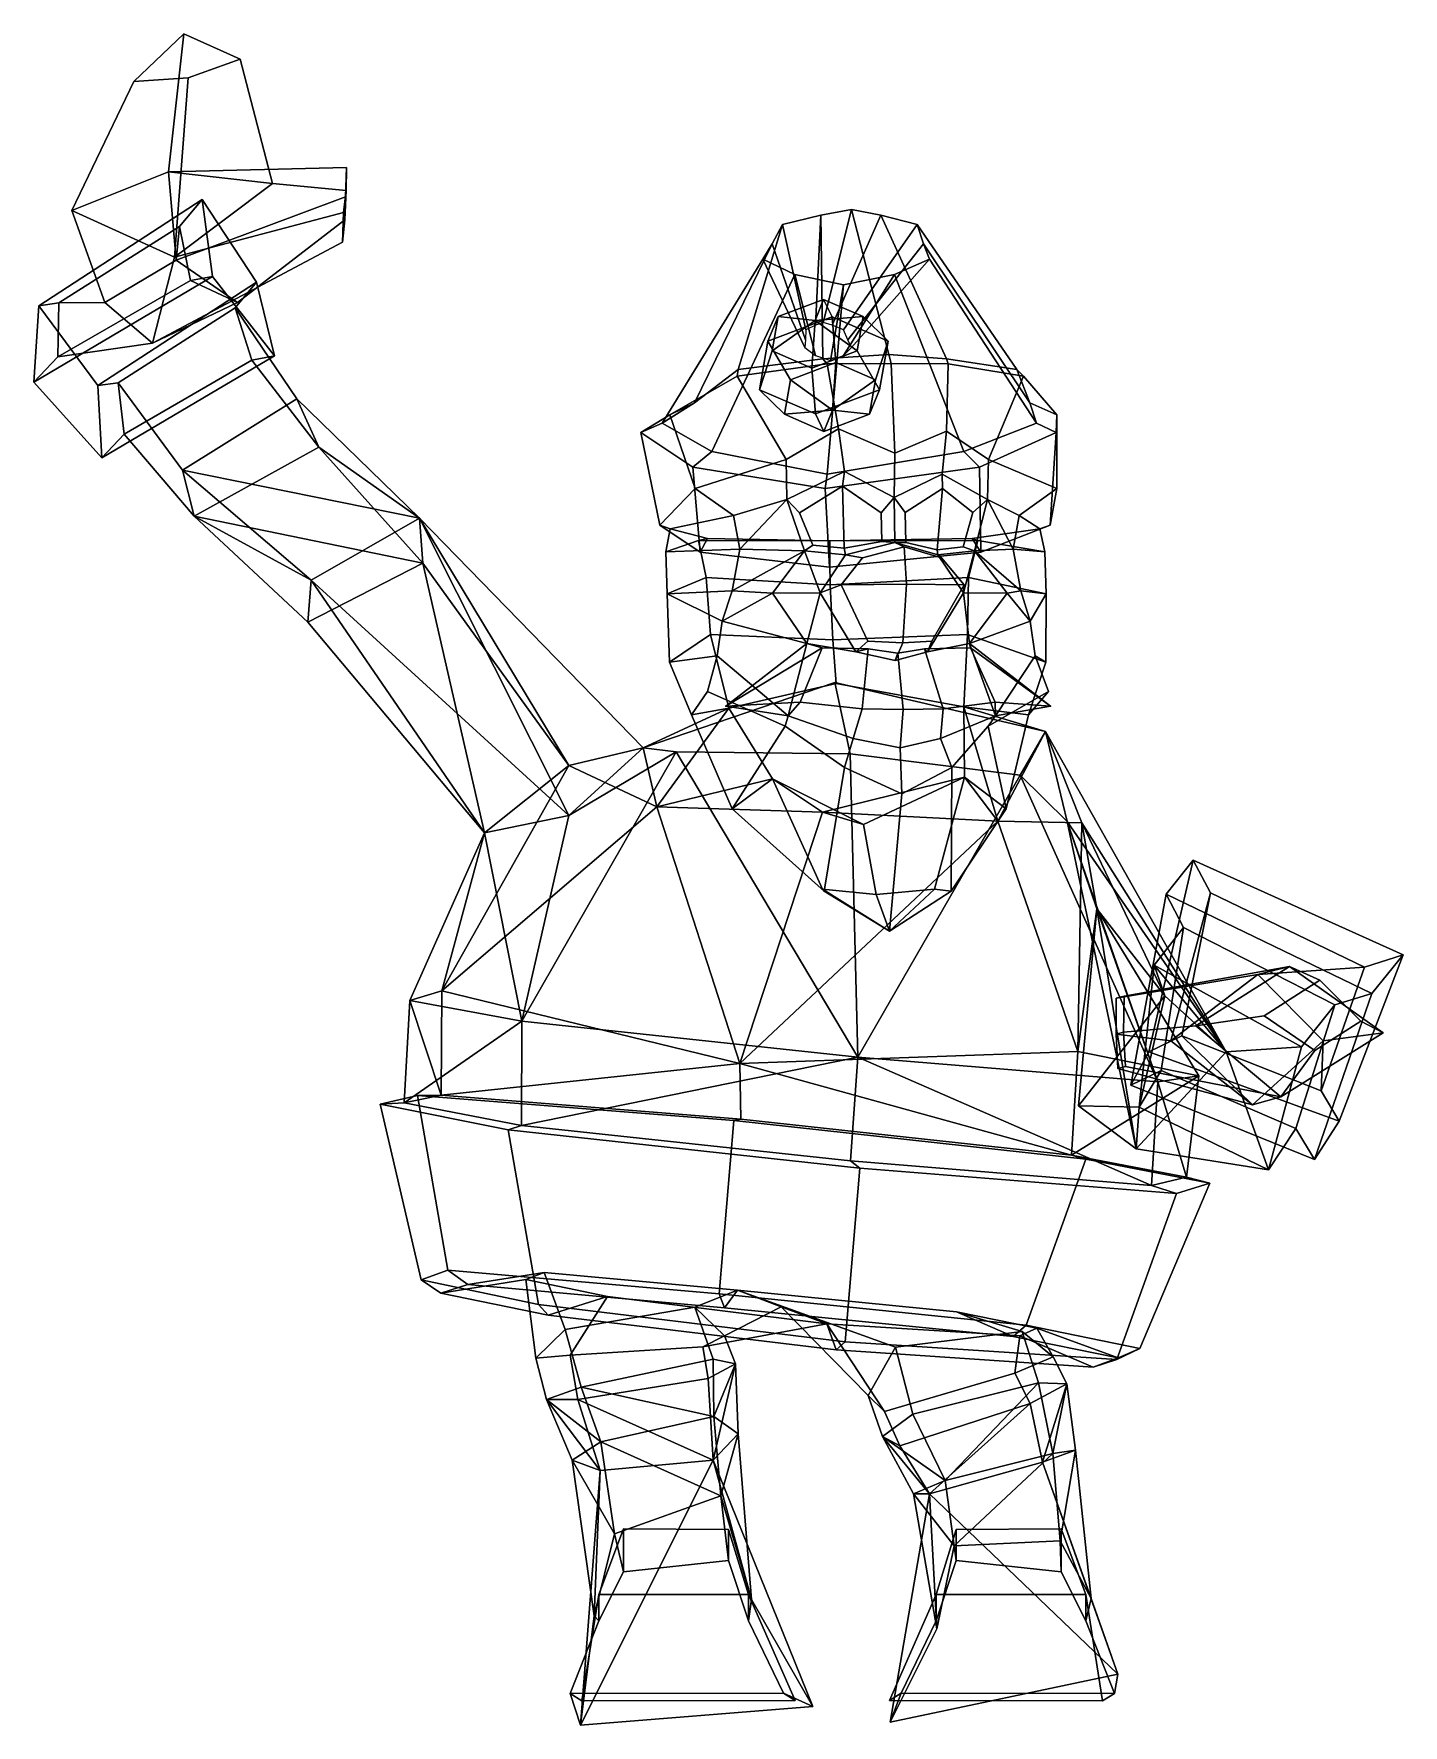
# Model space of a CAD drawing. Extents: x -257 to 175, y -161 to 372.
import ezdxf

# ---------------------------------------------------------------- set-up
doc = ezdxf.new("R2010")
doc.units = 0

msp = doc.modelspace()

# ---------------------------------------------------------------- linework, layer by layer
for p in [(-38.578094, 160.458618, 105.040604), (63.669491, 160.458618, 85.99337)]:
    msp.add_point(p)
for points in [[(-225.04425, 357.353241, 103.227806), (-209.314026, 372.354248, 101.471466), (-214.118591, 328.821533, 48.061646), (-244.593445, 316.669342, 63.652409)], [(-207.92688, 358.460968, 119.135933), (-191.581039, 364.397156, 110.664825), (-209.314026, 372.354248, 101.471466), (-225.04425, 357.353241, 103.227806)], [(-191.581039, 364.397156, 110.664825), (-181.342697, 325.145966, 73.847855), (-214.118591, 328.821533, 48.061646), (-209.314026, 372.354248, 101.471466)], [(-207.92688, 358.460968, 119.135933), (-212.205399, 302.001587, 79.730316), (-181.342697, 325.145966, 73.847855), (-191.581039, 364.397156, 110.664825)], [(-207.92688, 358.460968, 119.135933), (-225.04425, 357.353241, 103.227806), (-244.593445, 316.669342, 63.652409), (-212.205399, 302.001587, 79.730316)], [(-244.593445, 316.669342, 63.652409), (-214.118591, 328.821533, 48.061646), (-211.656677, 301.075867, 21.600851), (-234.156784, 287.708832, 29.970438)], [(-158.062393, 330.26178, 67.196838), (-158.344009, 320.984955, 58.17889), (-211.656677, 301.075867, 21.600851), (-214.118591, 328.821533, 48.061646)], [(-158.143829, 322.969055, 75.920334), (-158.062393, 330.26178, 67.196838), (-214.118591, 328.821533, 48.061646), (-181.342697, 325.145966, 73.847855)], [(-158.983261, 316.003571, 84.371254), (-158.143829, 322.969055, 75.920334), (-181.342697, 325.145966, 73.847855), (-212.205399, 302.001587, 79.730316)], [(-158.143829, 322.969055, 75.920334), (-158.55014, 313.684967, 66.887558), (-158.344009, 320.984955, 58.17889), (-158.062393, 330.26178, 67.196838)], [(-254.962204, 286.678558, -6.361206), (-203.514343, 320.161285, 3.455882), (-186.416611, 294.126282, -5.44981), (-236.396332, 261.485168, -17.206392)], [(-254.962204, 286.678558, -6.361206), (-248.655731, 287.582916, 3.081202), (-210.636856, 311.649994, 11.337475), (-203.514343, 320.161285, 3.455882)], [(-158.55014, 313.684967, 66.887558), (-192.385773, 287.672455, 43.750351), (-211.656677, 301.075867, 21.600851), (-158.344009, 320.984955, 58.17889)], [(-200.219833, 295.901642, 72.202751), (-203.514343, 320.161285, 3.455882), (-210.636856, 311.649994, 11.337475), (-207.184235, 294.570099, 62.59935)], [(-180.759552, 270.858948, 62.641182), (-186.416611, 294.126282, -5.44981), (-203.514343, 320.161285, 3.455882), (-200.219833, 295.901642, 72.202751)], [(-158.983261, 316.003571, 84.371254), (-159.277161, 306.698883, 75.325508), (-158.55014, 313.684967, 66.887558), (-158.143829, 322.969055, 75.920334)], [(-212.205399, 302.001587, 79.730316), (-244.593445, 316.669342, 63.652409), (-234.156784, 287.708832, 29.970438), (-219.137161, 274.867523, 50.256557)], [(-158.983261, 316.003571, 84.371254), (-212.205399, 302.001587, 79.730316), (-219.137161, 274.867523, 50.256557), (-159.277161, 306.698883, 75.325508)], [(-34.744747, 266.518188, 87.662827), (-8.013299, 269.929565, 95.411522), (-8.656693, 315.24823, 36.622761), (-20.700321, 312.297821, 37.11647)], [(-10.39306, 280.529968, -10.262091), (-13.390603, 279.033173, -8.112567), (-20.700321, 312.297821, 37.11647), (-8.656693, 315.24823, 36.622761)], [(-7.910402, 281.403534, -11.653152), (-10.39306, 280.529968, -10.262091), (-8.656693, 315.24823, 36.622761), (0.990864, 316.970123, 35.846767)], [(12.779017, 271.287476, 98.973976), (0.990864, 316.970123, 35.846767), (-8.656693, 315.24823, 36.622761), (-8.013299, 269.929565, 95.411522)], [(-7.910402, 281.403534, -11.653152), (0.990864, 316.970123, 35.846767), (10.27071, 315.24823, 33.096863), (-5.093387, 280.529968, -11.249341)], [(-5.093387, 280.529968, -11.249341), (10.27071, 315.24823, 33.096863), (21.684261, 312.297791, 29.220846), (-1.52292, 279.033173, -10.323339)], [(12.779017, 271.287476, 98.973976), (30.893896, 269.929565, 88.163681), (10.27071, 315.24823, 33.096863), (0.990864, 316.970123, 35.846767)], [(53.042179, 266.518158, 71.309402), (21.684261, 312.297791, 29.220846), (10.27071, 315.24823, 33.096863), (30.893896, 269.929565, 88.163681)], [(-234.156784, 287.708832, 29.970438), (-211.656677, 301.075867, 21.600851), (-210.636856, 311.649994, 11.337475), (-248.655731, 287.582916, 3.081202)], [(-159.277161, 306.698883, 75.325508), (-219.137161, 274.867523, 50.256557), (-192.385773, 287.672455, 43.750351), (-158.55014, 313.684967, 66.887558)], [(-192.385773, 287.672455, 43.750351), (-207.184235, 294.570099, 62.59935), (-210.636856, 311.649994, 11.337475), (-211.656677, 301.075867, 21.600851)], [(-48.440304, 256.079681, 63.509041), (-34.744747, 266.518188, 87.662827), (-20.700321, 312.297821, 37.11647), (-23.982519, 306.220886, 34.12381)], [(-13.390603, 279.033173, -8.112567), (-13.537914, 275.950256, -4.807915), (-23.982519, 306.220886, 34.12381), (-20.700321, 312.297821, 37.11647)], [(-1.52292, 279.033173, -10.323339), (21.684261, 312.297791, 29.220846), (23.668711, 306.220886, 25.247089), (-0.19557, 275.950256, -7.293394)], [(57.121895, 256.079681, 43.844341), (23.668711, 306.220886, 25.247089), (21.684261, 312.297791, 29.220846), (53.042179, 266.518158, 71.309402)], [(-58.685692, 249.61261, 42.747429), (-48.440304, 256.079681, 63.509041), (-23.982519, 306.220886, 34.12381), (-26.916811, 301.31897, 31.76322)], [(-13.537914, 275.950256, -4.807915), (-13.737026, 273.46344, -2.127285), (-26.916811, 301.31897, 31.76322), (-23.982519, 306.220886, 34.12381)], [(-0.19557, 275.950256, -7.293394), (23.668711, 306.220886, 25.247089), (25.556192, 301.31897, 21.988274), (0.955415, 273.46344, -4.864267)], [(59.204308, 249.61261, 20.786238), (25.556192, 301.31897, 21.988274), (23.668711, 306.220886, 25.247089), (57.121895, 256.079681, 43.844341)], [(-43.036037, 240.716644, 19.797533), (-58.685692, 249.61261, 42.747429), (-26.916811, 301.31897, 31.76322), (-16.892052, 296.527222, 27.053902)], [(-13.737026, 273.46344, -2.127285), (-10.321592, 271.032532, -0.179391), (-16.892052, 296.527222, 27.053902), (-26.916811, 301.31897, 31.76322)], [(0.955415, 273.46344, -4.864267), (25.556192, 301.31897, 21.988274), (14.50814, 296.527222, 21.204508), (-1.529539, 271.032532, -1.817219)], [(36.340679, 240.716644, 5.010808), (14.50814, 296.527222, 21.204508), (25.556192, 301.31897, 21.988274), (59.204308, 249.61261, 20.786238)], [(-235.164795, 238.770721, 41.318062), (-180.759552, 270.858948, 62.641182), (-200.219833, 295.901642, 72.202751), (-256.530792, 262.56546, 53.358055)], [(-256.530792, 262.56546, 53.358055), (-200.219833, 295.901642, 72.202751), (-207.184235, 294.570099, 62.59935), (-248.938538, 270.593994, 47.542004)], [(-219.137161, 274.867523, 50.256557), (-248.938538, 270.593994, 47.542004), (-207.184235, 294.570099, 62.59935), (-192.385773, 287.672455, 43.750351)], [(-236.396332, 261.485168, -17.206392), (-186.416611, 294.126282, -5.44981), (-193.168503, 286.010529, 2.13892), (-230.019012, 262.377106, -7.601889)], [(-180.759552, 270.858948, 62.641182), (-187.869934, 269.478455, 52.888695), (-193.168503, 286.010529, 2.13892), (-186.416611, 294.126282, -5.44981)], [(-6.671977, 233.565369, -5.441025), (-43.036037, 240.716644, 19.797533), (-16.892052, 296.527222, 27.053902), (-1.536647, 293.299072, 22.278873)], [(-10.321592, 271.032532, -0.179391), (-5.612141, 269.394836, 0.684198), (-1.536647, 293.299072, 22.278873), (-16.892052, 296.527222, 27.053902)], [(-6.671977, 233.565369, -5.441025), (-1.536647, 293.299072, 22.278873), (14.50814, 296.527222, 21.204508), (36.340679, 240.716644, 5.010808)], [(-1.529539, 271.032532, -1.817219), (14.50814, 296.527222, 21.204508), (-1.536647, 293.299072, 22.278873), (-5.612141, 269.394836, 0.684198)], [(-5.075794, 283.211395, 3.50882), (-7.781291, 288.681671, -11.014602), (-22.099766, 283.261017, -13.566978), (-25.325193, 275.545471, -0.100772)], [(-7.781291, 288.681671, -11.014602), (-10.45896, 281.966309, -25.38863), (-22.099766, 283.261017, -13.566978)], [(-7.781291, 288.681671, -11.014602), (4.657734, 283.261017, -18.5515), (-10.45896, 281.966309, -25.38863)], [(-5.075794, 283.211395, 3.50882), (12.515619, 275.545471, -7.149945), (4.657734, 283.261017, -18.5515), (-7.781291, 288.681671, -11.014602)], [(-256.530792, 262.56546, 53.358055), (-248.938538, 270.593994, 47.542004), (-248.655731, 287.582916, 3.081202), (-254.962204, 286.678558, -6.361206)], [(-235.164795, 238.770721, 41.318062), (-256.530792, 262.56546, 53.358055), (-254.962204, 286.678558, -6.361206), (-236.396332, 261.485168, -17.206392)], [(-219.137161, 274.867523, 50.256557), (-234.156784, 287.708832, 29.970438), (-248.655731, 287.582916, 3.081202), (-248.938538, 270.593994, 47.542004)], [(-230.019012, 262.377106, -7.601889), (-193.168503, 286.010529, 2.13892), (-173.650894, 257.363037, -8.138789), (-209.694138, 234.888031, -19.252665)], [(-173.650894, 257.363037, -8.138789), (-193.168503, 286.010529, 2.13892), (-187.869934, 269.478455, 52.888695), (-166.806107, 242.113892, 42.298447)], [(-25.325193, 275.545471, -0.100772), (-22.099766, 283.261017, -13.566978), (-23.979248, 272.419739, -23.656248), (-27.983192, 260.213531, -14.369209)], [(-5.075794, 283.211395, 3.50882), (-25.325193, 275.545471, -0.100772), (-18.245781, 263.339325, 7.121653), (-3.927306, 268.759949, 9.674029)], [(-22.099766, 283.261017, -13.566978), (-10.45896, 281.966309, -25.38863), (-23.979248, 272.419739, -23.656248)], [(4.657734, 283.261017, -18.5515), (2.778253, 272.419739, -28.64077), (-10.45896, 281.966309, -25.38863)], [(-5.075794, 283.211395, 3.50882), (-3.927306, 268.759949, 9.674029), (8.511717, 263.339325, 2.137131), (12.515619, 275.545471, -7.149945)], [(12.515619, 275.545471, -7.149945), (9.857621, 260.213531, -21.418383), (2.778253, 272.419739, -28.64077), (4.657734, 283.261017, -18.5515)], [(-10.45896, 281.966309, -25.38863), (-11.540261, 266.999054, -31.193182), (-23.979248, 272.419739, -23.656248)], [(-10.45896, 281.966309, -25.38863), (2.778253, 272.419739, -28.64077), (-11.540261, 266.999054, -31.193182)], [(-25.325193, 275.545471, -0.100772), (-27.983192, 260.213531, -14.369209), (-20.125263, 252.498047, -2.967618), (-18.245781, 263.339325, 7.121653)], [(-23.979248, 272.419739, -23.656248), (-11.540261, 266.999054, -31.193182), (-10.391779, 252.547607, -25.027992), (-27.983192, 260.213531, -14.369209)], [(2.778253, 272.419739, -28.64077), (9.857621, 260.213531, -21.418383), (-10.391779, 252.547607, -25.027992), (-11.540261, 266.999054, -31.193182)], [(12.515619, 275.545471, -7.149945), (8.511717, 263.339325, 2.137131), (6.632236, 252.498047, -7.952138), (9.857621, 260.213531, -21.418383)], [(-235.164795, 238.770721, 41.318062), (-228.127411, 246.2052, 35.945255), (-187.869934, 269.478455, 52.888695), (-180.759552, 270.858948, 62.641182)], [(-166.806107, 242.113892, 42.298447), (-187.869934, 269.478455, 52.888695), (-228.127411, 246.2052, 35.945255), (-206.03038, 220.309418, 23.631916)], [(-35.061665, 264.504333, 92.745392), (-34.744747, 266.518188, 87.662827), (-48.440304, 256.079681, 63.509041), (-56.239918, 252.258057, 66.954445)], [(-6.684225, 268.374054, 100.423843), (-8.013299, 269.929565, 95.411522), (-34.744747, 266.518188, 87.662827), (-35.061665, 264.504333, 92.745392)], [(-3.063792, 247.886078, 106.98938), (-6.684225, 268.374054, 100.423843), (-35.061665, 264.504333, 92.745392), (-19.558247, 238.178894, 100.028595)], [(-3.927306, 268.759949, 9.674029), (-18.245781, 263.339325, 7.121653), (-5.008609, 253.792755, 3.869526)], [(13.515425, 268.481049, 102.927086), (12.779017, 271.287476, 98.973976), (-8.013299, 269.929565, 95.411522), (-6.684225, 268.374054, 100.423843)], [(14.668334, 240.223267, 109.116035), (13.515425, 268.481049, 102.927086), (-6.684225, 268.374054, 100.423843), (-3.063792, 247.886078, 106.98938)], [(-3.927306, 268.759949, 9.674029), (-5.008609, 253.792755, 3.869526), (8.511717, 263.339325, 2.137131)], [(13.515425, 268.481049, 102.927086), (31.458788, 268.374054, 93.318359), (30.893896, 269.929565, 88.163681), (12.779017, 271.287476, 98.973976)], [(14.668334, 240.223267, 109.116035), (30.875374, 247.099243, 100.851349), (31.458788, 268.374054, 93.318359), (13.515425, 268.481049, 102.927086)], [(30.875374, 247.099243, 100.851349), (44.184235, 238.178894, 88.154305), (55.167942, 264.504333, 75.936928), (31.458788, 268.374054, 93.318359)], [(31.458788, 268.374054, 93.318359), (55.167942, 264.504333, 75.936928), (53.042179, 266.518158, 71.309402), (30.893896, 269.929565, 88.163681)], [(55.167942, 264.504333, 75.936928), (65.638939, 252.258057, 44.250195), (57.121895, 256.079681, 43.844341), (53.042179, 266.518158, 71.309402)], [(-235.164795, 238.770721, 41.318062), (-236.396332, 261.485168, -17.206392), (-230.019012, 262.377106, -7.601889), (-228.127411, 246.2052, 35.945255)], [(-206.03038, 220.309418, 23.631916), (-228.127411, 246.2052, 35.945255), (-230.019012, 262.377106, -7.601889), (-209.694138, 234.888031, -19.252665)], [(-19.558247, 238.178894, 100.028595), (-35.061665, 264.504333, 92.745392), (-56.239918, 252.258057, 66.954445), (-48.275742, 229.096985, 87.60817)], [(-18.245781, 263.339325, 7.121653), (-20.125263, 252.498047, -2.967618), (-5.008609, 253.792755, 3.869526)], [(8.511717, 263.339325, 2.137131), (-5.008609, 253.792755, 3.869526), (6.632236, 252.498047, -7.952138)], [(44.184235, 238.178894, 88.154305), (65.645882, 229.096985, 66.386238), (65.638939, 252.258057, 44.250195), (55.167942, 264.504333, 75.936928)], [(-209.694138, 234.888031, -19.252665), (-173.650894, 257.363037, -8.138789), (-135.025085, 219.684753, -5.072263)], [(-166.806107, 242.113892, 42.298447), (-135.025085, 219.684753, -5.072263), (-173.650894, 257.363037, -8.138789)], [(-56.239918, 252.258057, 66.954445), (-48.440304, 256.079681, 63.509041), (-58.685692, 249.61261, 42.747429), (-65.317558, 246.688934, 42.937008)], [(-20.125263, 252.498047, -2.967618), (-27.983192, 260.213531, -14.369209), (-10.391779, 252.547607, -25.027992), (-7.686276, 247.077362, -10.504552)], [(6.632236, 252.498047, -7.952138), (-7.686276, 247.077362, -10.504552), (-10.391779, 252.547607, -25.027992), (9.857621, 260.213531, -21.418383)], [(65.638939, 252.258057, 44.250195), (65.459595, 246.688934, 18.57513), (59.204308, 249.61261, 20.786238), (57.121895, 256.079681, 43.844341)], [(-48.275742, 229.096985, 87.60817), (-56.239918, 252.258057, 66.954445), (-65.317558, 246.688934, 42.937008), (-59.373581, 217.547791, 53.006737)], [(-5.008609, 253.792755, 3.869526), (-20.125263, 252.498047, -2.967618), (-7.686276, 247.077362, -10.504552)], [(-5.008609, 253.792755, 3.869526), (-7.686276, 247.077362, -10.504552), (6.632236, 252.498047, -7.952138)], [(65.645882, 229.096985, 66.386238), (63.540176, 217.547791, 30.109695), (65.459595, 246.688934, 18.57513), (65.638939, 252.258057, 44.250195)], [(-65.317558, 246.688934, 42.937008), (-58.685692, 249.61261, 42.747429), (-43.036037, 240.716644, 19.797533), (-48.981003, 235.832397, 18.073627)], [(-59.373581, 217.547791, 53.006737), (-65.317558, 246.688934, 42.937008), (-48.981003, 235.832397, 18.073627), (-46.714699, 209.009705, 25.350483)], [(-3.063792, 247.886078, 106.98938), (-19.558247, 238.178894, 100.028595), (-19.330698, 225.596375, 99.651772), (-1.250293, 234.437744, 108.158669)], [(14.668334, 240.223267, 109.116035), (-3.063792, 247.886078, 106.98938), (-1.250293, 234.437744, 108.158669), (14.397829, 226.239868, 107.663933)], [(14.668334, 240.223267, 109.116035), (14.397829, 226.239868, 107.663933), (29.57814, 233.63443, 102.453445), (30.875374, 247.099243, 100.851349)], [(30.875374, 247.099243, 100.851349), (29.57814, 233.63443, 102.453445), (43.836258, 225.596375, 87.884689), (44.184235, 238.178894, 88.154305)], [(65.459595, 246.688934, 18.57513), (41.266144, 235.832397, 1.261898), (36.340679, 240.716644, 5.010808), (59.204308, 249.61261, 20.786238)], [(63.540176, 217.547791, 30.109695), (41.772079, 209.009705, 8.866687), (41.266144, 235.832397, 1.261898), (65.459595, 246.688934, 18.57513)], [(-206.03038, 220.309418, 23.631916), (-134.034988, 205.500732, 40.641724), (-166.806107, 242.113892, 42.298447)], [(-166.806107, 242.113892, 42.298447), (-134.034988, 205.500732, 40.641724), (-135.025085, 219.684753, -5.072263)], [(-48.981003, 235.832397, 18.073627), (-43.036037, 240.716644, 19.797533), (-6.671977, 233.565369, -5.441025), (-7.33572, 229.020264, -9.004067)], [(41.266144, 235.832397, 1.261898), (-7.33572, 229.020264, -9.004067), (-6.671977, 233.565369, -5.441025), (36.340679, 240.716644, 5.010808)], [(-209.694138, 234.888031, -19.252665), (-135.025085, 219.684753, -5.072263), (-169.144608, 200.227295, -13.257108)], [(-206.03038, 220.309418, 23.631916), (-209.694138, 234.888031, -19.252665), (-169.144608, 200.227295, -13.257108)], [(-46.714699, 209.009705, 25.350483), (-48.981003, 235.832397, 18.073627), (-7.33572, 229.020264, -9.004067), (-5.98742, 204.294006, -1.766245)], [(-36.18853, 220.562775, 86.06424), (-19.330698, 225.596375, 99.651772), (-19.558247, 238.178894, 100.028595), (-48.275742, 229.096985, 87.60817)], [(41.772079, 209.009705, 8.866687), (-5.98742, 204.294006, -1.766245), (-7.33572, 229.020264, -9.004067), (41.266144, 235.832397, 1.261898)], [(53.813496, 220.562775, 69.298172), (65.645882, 229.096985, 66.386238), (44.184235, 238.178894, 88.154305), (43.836258, 225.596375, 87.884689)], [(-1.873141, 229.800842, 106.228577), (-1.250293, 234.437744, 108.158669), (-19.330698, 225.596375, 99.651772), (-15.40409, 221.420166, 98.775177)], [(-1.319683, 210.305542, 104.288704), (-1.873141, 229.800842, 106.228577), (-15.40409, 221.420166, 98.775177), (-11.188219, 211.233856, 100.946083)], [(-1.873141, 229.800842, 106.228577), (10.36894, 221.430969, 105.612465), (14.397829, 226.239868, 107.663933), (-1.250293, 234.437744, 108.158669)], [(10.36894, 221.430969, 105.612465), (-1.873141, 229.800842, 106.228577), (-1.319683, 210.305542, 104.288704), (10.525583, 212.314728, 106.453339)], [(29.664616, 229.105469, 100.14991), (29.57814, 233.63443, 102.453445), (14.397829, 226.239868, 107.663933), (17.896257, 221.550415, 104.393501)], [(29.664616, 229.105469, 100.14991), (39.164837, 221.53656, 86.063065), (43.836258, 225.596375, 87.884689), (29.57814, 233.63443, 102.453445)], [(-48.275742, 229.096985, 87.60817), (-59.373581, 217.547791, 53.006737), (-56.112869, 216.357513, 52.460819), (-36.18853, 220.562775, 86.06424)], [(-34.190865, 209.930664, 86.0158), (-19.330698, 225.596375, 99.651772), (-36.18853, 220.562775, 86.06424)], [(-13.79391, 209.394379, 102.452347), (-19.330698, 225.596375, 99.651772), (-34.190865, 209.930664, 86.0158)], [(-11.188219, 211.233856, 100.946083), (-15.40409, 221.420166, 98.775177), (-19.330698, 225.596375, 99.651772), (-13.79391, 209.394379, 102.452347)], [(10.525583, 212.314728, 106.453339), (14.636899, 212.071228, 108.947289), (14.397829, 226.239868, 107.663933), (10.36894, 221.430969, 105.612465)], [(18.089254, 212.047119, 105.429535), (17.896257, 221.550415, 104.393501), (14.397829, 226.239868, 107.663933), (14.636899, 212.071228, 108.947289)], [(17.896257, 221.550415, 104.393501), (18.089254, 212.047119, 105.429535), (27.960575, 209.692383, 98.193932), (29.664616, 229.105469, 100.14991)], [(27.960575, 209.692383, 98.193932), (36.209641, 210.680725, 90.261147), (39.164837, 221.53656, 86.063065), (29.664616, 229.105469, 100.14991)], [(36.209641, 210.680725, 90.261147), (39.679279, 209.394379, 92.491066), (43.836258, 225.596375, 87.884689), (39.164837, 221.53656, 86.063065)], [(39.679279, 209.394379, 92.491066), (51.932384, 209.930664, 69.972298), (43.836258, 225.596375, 87.884689)], [(51.932384, 209.930664, 69.972298), (53.813496, 220.562775, 69.298172), (43.836258, 225.596375, 87.884689)], [(65.645882, 229.096985, 66.386238), (53.813496, 220.562775, 69.298172), (60.301617, 216.357513, 30.774496), (63.540176, 217.547791, 30.109695)], [(-206.03038, 220.309418, 23.631916), (-170.195374, 186.954315, 25.569468), (-134.034988, 205.500732, 40.641724)], [(-206.03038, 220.309418, 23.631916), (-169.144608, 200.227295, -13.257108), (-170.195374, 186.954315, 25.569468)], [(-88.087967, 125.968567, -34.318657), (-169.144608, 200.227295, -13.257108), (-135.025085, 219.684753, -5.072263)], [(-88.011742, 141.725159, 38.819138), (-64.6707, 147.311432, 3.635938), (-135.025085, 219.684753, -5.072263)], [(-88.011742, 141.725159, 38.819138), (-135.025085, 219.684753, -5.072263), (-134.034988, 205.500732, 40.641724)], [(-88.087967, 125.968567, -34.318657), (-135.025085, 219.684753, -5.072263), (-64.6707, 147.311432, 3.635938)], [(-36.18853, 220.562775, 86.06424), (-56.112869, 216.357513, 52.460819), (-57.443615, 209.070313, 53.532001), (-34.190865, 209.930664, 86.0158)], [(53.813496, 220.562775, 69.298172), (51.932384, 209.930664, 69.972298), (61.928799, 209.070313, 31.294661), (60.301617, 216.357513, 30.774496)], [(-59.373581, 217.547791, 53.006737), (-46.714699, 209.009705, 25.350483), (-44.394928, 213.320557, 23.681843), (-56.112869, 216.357513, 52.460819)], [(-57.443615, 209.070313, 53.532001), (-56.112869, 216.357513, 52.460819), (-44.394928, 213.320557, 23.681843), (-47.188004, 212.713318, 21.314865)], [(-47.188004, 212.713318, 21.314865), (-44.394928, 213.320557, 23.681843), (-5.823143, 212.605438, -0.884385), (-5.974977, 212.620697, -1.699443)], [(-46.714699, 209.009705, 25.350483), (-5.98742, 204.294006, -1.766245), (-5.823143, 212.605438, -0.884385), (-44.394928, 213.320557, 23.681843)], [(41.772079, 209.009705, 8.866687), (39.007069, 213.320557, 8.145267), (-5.823143, 212.605438, -0.884385), (-5.98742, 204.294006, -1.766245)], [(40.760498, 212.713318, 4.93134), (-5.974977, 212.620697, -1.699443), (-5.823143, 212.605438, -0.884385), (39.007069, 213.320557, 8.145267)], [(63.540176, 217.547791, 30.109695), (60.301617, 216.357513, 30.774496), (39.007069, 213.320557, 8.145267), (41.772079, 209.009705, 8.866687)], [(61.928799, 209.070313, 31.294661), (40.760498, 212.713318, 4.93134), (39.007069, 213.320557, 8.145267), (60.301617, 216.357513, 30.774496)], [(-57.063038, 195.879059, 55.69392), (-57.443615, 209.070313, 53.532001), (-47.188004, 212.713318, 21.314865), (-44.758751, 201.014435, 19.367615)], [(-34.190865, 209.930664, 86.0158), (-57.443615, 209.070313, 53.532001), (-57.063038, 195.879059, 55.69392), (-36.616093, 196.83136, 86.330093)], [(-44.758751, 201.014435, 19.367615), (-47.188004, 212.713318, 21.314865), (-5.974977, 212.620697, -1.699443), (-5.704624, 198.746277, -0.248148)], [(-36.616093, 196.83136, 86.330093), (-13.79391, 209.394379, 102.452347), (-34.190865, 209.930664, 86.0158)], [(-23.855715, 196.042969, 107.574509), (-13.79391, 209.394379, 102.452347), (-36.616093, 196.83136, 86.330093)], [(-23.855715, 196.042969, 107.574509), (-8.915735, 196.200043, 107.877846), (-13.79391, 209.394379, 102.452347)], [(-1.319683, 210.305542, 104.288704), (-11.188219, 211.233856, 100.946083), (-13.79391, 209.394379, 102.452347), (-0.884725, 208.121155, 106.444)], [(-8.915735, 196.200043, 107.877846), (-0.884725, 208.121155, 106.444), (-13.79391, 209.394379, 102.452347)], [(-2.261218, 198.70105, 124.39212), (4.474244, 207.263916, 121.908821), (-0.884725, 208.121155, 106.444), (-8.915735, 196.200043, 107.877846)], [(37.793037, 201.014435, 3.989419), (-5.704624, 198.746277, -0.248148), (-5.974977, 212.620697, -1.699443), (40.760498, 212.713318, 4.93134)], [(18.285862, 198.890594, 127.12442), (17.526865, 210.702454, 123.050049), (4.474244, 207.263916, 121.908821), (-2.261218, 198.70105, 124.39212)], [(-1.319683, 210.305542, 104.288704), (-0.884725, 208.121155, 106.444), (14.636899, 212.071228, 108.947289), (10.525583, 212.314728, 106.453339)], [(17.526865, 210.702454, 123.050049), (14.636899, 212.071228, 108.947289), (-0.884725, 208.121155, 106.444), (4.474244, 207.263916, 121.908821)], [(17.526865, 210.702454, 123.050049), (29.293028, 207.263916, 117.285446), (28.216007, 208.121155, 101.022957), (14.636899, 212.071228, 108.947289)], [(27.960575, 209.692383, 98.193932), (18.089254, 212.047119, 105.429535), (14.636899, 212.071228, 108.947289), (28.216007, 208.121155, 101.022957)], [(18.285862, 198.890594, 127.12442), (36.470871, 198.70105, 117.176895), (29.293028, 207.263916, 117.285446), (17.526865, 210.702454, 123.050049)], [(27.960575, 209.692383, 98.193932), (28.216007, 208.121155, 101.022957), (39.679279, 209.394379, 92.491066), (36.209641, 210.680725, 90.261147)], [(36.224617, 196.200043, 99.468857), (39.679279, 209.394379, 92.491066), (28.216007, 208.121155, 101.022957)], [(36.470871, 198.70105, 117.176895), (36.224617, 196.200043, 99.468857), (28.216007, 208.121155, 101.022957), (29.293028, 207.263916, 117.285446)], [(50.053246, 196.042969, 93.806343), (39.679279, 209.394379, 92.491066), (36.224617, 196.200043, 99.468857)], [(62.352207, 195.879059, 33.448601), (37.793037, 201.014435, 3.989419), (40.760498, 212.713318, 4.93134), (61.928799, 209.070313, 31.294661)], [(54.308109, 196.83136, 69.392235), (51.932384, 209.930664, 69.972298), (39.679279, 209.394379, 92.491066)], [(50.053246, 196.042969, 93.806343), (54.308109, 196.83136, 69.392235), (39.679279, 209.394379, 92.491066)], [(51.932384, 209.930664, 69.972298), (54.308109, 196.83136, 69.392235), (62.352207, 195.879059, 33.448601), (61.928799, 209.070313, 31.294661)], [(-170.195374, 186.954315, 25.569468), (-114.617157, 120.503998, 0.487013), (-134.034988, 205.500732, 40.641724)], [(-114.617157, 120.503998, 0.487013), (-88.011742, 141.725159, 38.819138), (-134.034988, 205.500732, 40.641724)], [(-170.195374, 186.954315, 25.569468), (-169.144608, 200.227295, -13.257108), (-114.617157, 120.503998, 0.487013)], [(-114.617157, 120.503998, 0.487013), (-169.144608, 200.227295, -13.257108), (-88.087967, 125.968567, -34.318657)], [(-56.379681, 174.326477, 56.979538), (-57.063038, 195.879059, 55.69392), (-44.758751, 201.014435, 19.367615), (-43.442337, 183.030334, 22.105661)], [(-43.442337, 183.030334, 22.105661), (-44.758751, 201.014435, 19.367615), (-5.704624, 198.746277, -0.248148), (-4.889239, 181.391663, 4.12892)], [(6.122111, 180.947144, 117.933601), (-2.261218, 198.70105, 124.39212), (-8.915735, 196.200043, 107.877846), (2.340513, 177.612671, 105.551071)], [(37.550831, 183.030334, 7.017815), (-4.889239, 181.391663, 4.12892), (-5.704624, 198.746277, -0.248148), (37.793037, 201.014435, 3.989419)], [(17.181131, 180.432068, 121.194115), (18.285862, 198.890594, 127.12442), (-2.261218, 198.70105, 124.39212), (6.122111, 180.947144, 117.933601)], [(17.181131, 180.432068, 121.194115), (26.324318, 180.947144, 114.170227), (36.470871, 198.70105, 117.176895), (18.285862, 198.890594, 127.12442)], [(26.324318, 180.947144, 114.170227), (24.885588, 177.612671, 101.35125), (36.224617, 196.200043, 99.468857), (36.470871, 198.70105, 117.176895)], [(62.177612, 174.326477, 34.894043), (37.550831, 183.030334, 7.017815), (37.793037, 201.014435, 3.989419), (62.352207, 195.879059, 33.448601)], [(-36.616093, 196.83136, 86.330093), (-57.063038, 195.879059, 55.69392), (-39.730148, 187.307312, 86.355675)], [(-41.27356, 176.377625, 86.838554), (-39.730148, 187.307312, 86.355675), (-57.063038, 195.879059, 55.69392), (-56.379681, 174.326477, 56.979538)], [(-39.730148, 187.307312, 86.355675), (-23.855715, 196.042969, 107.574509), (-36.616093, 196.83136, 86.330093)], [(-13.1209, 180.22583, 102.423363), (-23.855715, 196.042969, 107.574509), (-39.730148, 187.307312, 86.355675)], [(-13.1209, 180.22583, 102.423363), (-8.915735, 196.200043, 107.877846), (-23.855715, 196.042969, 107.574509)], [(2.340513, 177.612671, 105.551071), (-8.915735, 196.200043, 107.877846), (-13.1209, 180.22583, 102.423363)], [(24.885588, 177.612671, 101.35125), (38.183689, 180.22583, 92.866066), (36.224617, 196.200043, 99.468857)], [(38.183689, 180.22583, 92.866066), (50.053246, 196.042969, 93.806343), (36.224617, 196.200043, 99.468857)], [(38.183689, 180.22583, 92.866066), (57.222496, 187.307312, 68.294807), (50.053246, 196.042969, 93.806343)], [(57.222496, 187.307312, 68.294807), (54.308109, 196.83136, 69.392235), (50.053246, 196.042969, 93.806343)], [(54.308109, 196.83136, 69.392235), (57.222496, 187.307312, 68.294807), (62.352207, 195.879059, 33.448601)], [(58.836254, 176.377625, 68.189552), (62.177612, 174.326477, 34.894043), (62.352207, 195.879059, 33.448601), (57.222496, 187.307312, 68.294807)], [(-41.27356, 176.377625, 86.838554), (-18.948128, 157.407623, 109.955147), (-13.1209, 180.22583, 102.423363), (-39.730148, 187.307312, 86.355675)], [(58.836254, 176.377625, 68.189552), (57.222496, 187.307312, 68.294807), (38.183689, 180.22583, 92.866066), (46.33205, 157.407623, 97.794395)], [(-49.401932, 157.719849, 59.880131), (-56.379681, 174.326477, 56.979538), (-43.442337, 183.030334, 22.105661), (-37.653816, 159.799255, 37.986919)], [(-37.653816, 159.799255, 37.986919), (-43.442337, 183.030334, 22.105661), (-4.889239, 181.391663, 4.12892), (-3.861739, 167.58783, 9.168335)], [(36.34697, 160.254028, 25.45953), (-3.861739, 167.58783, 9.168335), (-4.889239, 181.391663, 4.12892), (37.550831, 183.030334, 7.017815)], [(56.712334, 157.719849, 40.112587), (36.34697, 160.254028, 25.45953), (37.550831, 183.030334, 7.017815), (62.177612, 174.326477, 34.894043)], [(-49.401932, 157.719849, 59.880131), (-44.350708, 165.123444, 90.650589), (-41.27356, 176.377625, 86.838554), (-56.379681, 174.326477, 56.979538)], [(-41.27356, 176.377625, 86.838554), (-44.350708, 165.123444, 90.650589), (-19.926052, 154.174866, 100.975121), (-18.948128, 157.407623, 109.955147)], [(-8.230482, 178.822327, 115.755173), (-13.1209, 180.22583, 102.423363), (-38.578094, 160.458618, 105.040604)], [(-38.578094, 160.458618, 105.040604), (-13.1209, 180.22583, 102.423363), (-18.948128, 157.407623, 109.955147)], [(-15.138986, 161.77655, 119.498512), (-8.230482, 178.822327, 115.755173), (-38.578094, 160.458618, 105.040604)], [(6.239829, 178.560181, 113.179016), (-8.230482, 178.822327, 115.755173), (-15.138986, 161.77655, 119.498512), (4.354424, 159.595825, 124.686562)], [(-8.230482, 178.822327, 115.755173), (6.239829, 178.560181, 113.179016), (2.340513, 177.612671, 105.551071), (-13.1209, 180.22583, 102.423363)], [(17.181131, 180.432068, 121.194115), (6.122111, 180.947144, 117.933601), (2.340513, 177.612671, 105.551071), (14.697738, 174.832581, 109.27388)], [(15.620819, 177.149536, 114.22908), (14.697738, 174.832581, 109.27388), (2.340513, 177.612671, 105.551071), (6.239829, 178.560181, 113.179016)], [(4.354424, 159.595825, 124.686562), (17.250959, 159.393188, 122.979851), (15.620819, 177.149536, 114.22908), (6.239829, 178.560181, 113.179016)], [(17.181131, 180.432068, 121.194115), (14.697738, 174.832581, 109.27388), (24.885588, 177.612671, 101.35125), (26.324318, 180.947144, 114.170227)], [(15.620819, 177.149536, 114.22908), (23.994463, 178.560181, 109.87159), (24.885588, 177.612671, 101.35125), (14.697738, 174.832581, 109.27388)], [(29.896984, 159.595825, 119.92836), (23.994463, 178.560181, 109.87159), (15.620819, 177.149536, 114.22908), (17.250959, 159.393188, 122.979851)], [(38.421761, 178.822327, 107.064537), (38.183689, 180.22583, 92.866066), (24.885588, 177.612671, 101.35125), (23.994463, 178.560181, 109.87159)], [(23.994463, 178.560181, 109.87159), (29.896984, 159.595825, 119.92836), (46.214748, 161.77655, 108.069206), (38.421761, 178.822327, 107.064537)], [(38.421761, 178.822327, 107.064537), (63.669491, 160.458618, 85.99337), (38.183689, 180.22583, 92.866066)], [(63.669491, 160.458618, 85.99337), (46.33205, 157.407623, 97.794395), (38.183689, 180.22583, 92.866066)], [(46.214748, 161.77655, 108.069206), (63.669491, 160.458618, 85.99337), (38.421761, 178.822327, 107.064537)], [(58.836254, 176.377625, 68.189552), (46.33205, 157.407623, 97.794395), (44.010895, 154.174866, 89.064598), (63.079624, 165.123444, 70.637878)], [(56.712334, 157.719849, 40.112587), (62.177612, 174.326477, 34.894043), (58.836254, 176.377625, 68.189552), (63.079624, 165.123444, 70.637878)], [(-4.295432, 167.945679, 5.094925), (0.53318, 145.474487, -46.06398), (-54.235203, 146.089386, -43.219173), (-64.6707, 147.311432, 3.635938)], [(-4.295432, 167.945679, 5.094925), (-64.6707, 147.311432, 3.635938), (-37.653816, 159.799255, 37.986919), (-3.861739, 167.58783, 9.168335)], [(-4.295432, 167.945679, 5.094925), (62.122108, 152.50116, 1.44074), (54.101559, 138.699158, -29.916737), (0.53318, 145.474487, -46.06398)], [(-3.861739, 167.58783, 9.168335), (36.34697, 160.254028, 25.45953), (62.122108, 152.50116, 1.44074), (-4.295432, 167.945679, 5.094925)], [(-19.926052, 154.174866, 100.975121), (-44.350708, 165.123444, 90.650589), (-49.401932, 157.719849, 59.880131), (-36.558537, 128.09198, 73.794006)], [(-18.948128, 157.407623, 109.955147), (-15.138986, 161.77655, 119.498512), (-38.578094, 160.458618, 105.040604)], [(4.354424, 159.595825, 124.686562), (-15.138986, 161.77655, 119.498512), (-18.948128, 157.407623, 109.955147), (1.557752, 150.284668, 115.143074)], [(29.896984, 159.595825, 119.92836), (29.069687, 150.284668, 110.018005), (46.33205, 157.407623, 97.794395), (46.214748, 161.77655, 108.069206)], [(49.740479, 128.09198, 57.717762), (36.612778, 138.108582, 51.794018), (36.34697, 160.254028, 25.45953), (56.712334, 157.719849, 40.112587)], [(47.029037, 124.182037, 58.14497), (36.34697, 160.254028, 25.45953), (36.612778, 138.108582, 51.794018)], [(62.122108, 152.50116, 1.44074), (36.34697, 160.254028, 25.45953), (47.029037, 124.182037, 58.14497)], [(44.010895, 154.174866, 89.064598), (49.740479, 128.09198, 57.717762), (56.712334, 157.719849, 40.112587), (63.079624, 165.123444, 70.637878)], [(46.33205, 157.407623, 97.794395), (63.669491, 160.458618, 85.99337), (46.214748, 161.77655, 108.069206)], [(-64.6707, 147.311432, 3.635938), (-60.328621, 128.735107, 57.61615), (-37.653816, 159.799255, 37.986919)], [(-60.328621, 128.735107, 57.61615), (-23.884985, 137.590485, 66.064758), (-37.653816, 159.799255, 37.986919)], [(-36.558537, 128.09198, 73.794006), (-49.401932, 157.719849, 59.880131), (-37.653816, 159.799255, 37.986919), (-23.884985, 137.590485, 66.064758)], [(-1.193642, 141.135681, 117.750076), (1.557752, 150.284668, 115.143074), (-18.948128, 157.407623, 109.955147), (-19.926052, 154.174866, 100.975121)], [(17.250959, 159.393188, 122.979851), (4.354424, 159.595825, 124.686562), (1.557752, 150.284668, 115.143074), (16.316381, 147.324585, 117.962929)], [(17.250959, 159.393188, 122.979851), (16.316381, 147.324585, 117.962929), (29.069687, 150.284668, 110.018005), (29.896984, 159.595825, 119.92836)], [(32.575241, 141.135681, 111.459419), (44.010895, 154.174866, 89.064598), (46.33205, 157.407623, 97.794395), (29.069687, 150.284668, 110.018005)], [(-7.604032, 102.129257, 100.730652), (-1.193642, 141.135681, 117.750076), (-19.926052, 154.174866, 100.975121), (-36.558537, 128.09198, 73.794006)], [(16.858543, 132.797974, 120.873314), (16.316381, 147.324585, 117.962929), (1.557752, 150.284668, 115.143074), (-1.193642, 141.135681, 117.750076)], [(16.858543, 132.797974, 120.873314), (32.575241, 141.135681, 111.459419), (29.069687, 150.284668, 110.018005), (16.316381, 147.324585, 117.962929)], [(32.427368, 102.129257, 93.273384), (49.740479, 128.09198, 57.717762), (44.010895, 154.174866, 89.064598), (32.575241, 141.135681, 111.459419)], [(73.568855, 123.755493, 54.316814), (62.122108, 152.50116, 1.44074), (47.029037, 124.182037, 58.14497)], [(68.908936, 124.152924, -20.752686), (54.101559, 138.699158, -29.916737), (62.122108, 152.50116, 1.44074)], [(73.568855, 123.755493, 54.316814), (119.029259, 51.486206, -26.983072), (62.122108, 152.50116, 1.44074)], [(68.908936, 124.152924, -20.752686), (62.122108, 152.50116, 1.44074), (119.029259, 51.486206, -26.983072)], [(-102.824463, 61.18219, -84.836945), (-54.235203, 146.089386, -43.219173), (2.963725, 49.837723, -101.507866)], [(-102.824463, 61.18219, -84.836945), (-88.087967, 125.968567, -34.318657), (-54.235203, 146.089386, -43.219173)], [(-88.087967, 125.968567, -34.318657), (-64.6707, 147.311432, 3.635938), (-54.235203, 146.089386, -43.219173)], [(-88.011742, 141.725159, 38.819138), (-60.328621, 128.735107, 57.61615), (-64.6707, 147.311432, 3.635938)], [(2.963725, 49.837723, -101.507866), (-54.235203, 146.089386, -43.219173), (0.53318, 145.474487, -46.06398)], [(2.963725, 49.837723, -101.507866), (0.53318, 145.474487, -46.06398), (54.101559, 138.699158, -29.916737)], [(-128.024124, 70.737823, 67.246651), (-88.011742, 141.725159, 38.819138), (-114.617157, 120.503998, 0.487013)], [(-128.024124, 70.737823, 67.246651), (-60.328621, 128.735107, 57.61615), (-88.011742, 141.725159, 38.819138)], [(13.008181, 89.616058, 100.204155), (16.858543, 132.797974, 120.873314), (-1.193642, 141.135681, 117.750076), (-7.604032, 102.129257, 100.730652)], [(97.465431, 42.077972, -50.449345), (2.963725, 49.837723, -101.507866), (54.101559, 138.699158, -29.916737)], [(13.008181, 89.616058, 100.204155), (32.427368, 102.129257, 93.273384), (32.575241, 141.135681, 111.459419), (16.858543, 132.797974, 120.873314)], [(97.465431, 42.077972, -50.449345), (54.101559, 138.699158, -29.916737), (68.908936, 124.152924, -20.752686)], [(-8.131027, 127.040741, 65.194229), (-23.884985, 137.590485, 66.064758), (-60.328621, 128.735107, 57.61615)], [(-7.604032, 102.129257, 100.730652), (-36.558537, 128.09198, 73.794006), (-23.884985, 137.590485, 66.064758), (-8.139219, 102.802094, 84.64917)], [(-8.139219, 102.802094, 84.64917), (-23.884985, 137.590485, 66.064758), (4.742787, 123.172913, 55.834644), (8.71205, 101.16272, 77.142075)], [(4.742787, 123.172913, 55.834644), (-23.884985, 137.590485, 66.064758), (-8.131027, 127.040741, 65.194229)], [(4.742787, 123.172913, 55.834644), (-8.131027, 127.040741, 65.194229), (36.612778, 138.108582, 51.794018)], [(-8.131027, 127.040741, 65.194229), (47.029037, 124.182037, 58.14497), (36.612778, 138.108582, 51.794018)], [(27.13611, 102.802094, 78.077888), (8.71205, 101.16272, 77.142075), (4.742787, 123.172913, 55.834644), (36.612778, 138.108582, 51.794018)], [(32.427368, 102.129257, 93.273384), (27.13611, 102.802094, 78.077888), (36.612778, 138.108582, 51.794018), (49.740479, 128.09198, 57.717762)], [(-34.196777, 47.839264, 113.822502), (-60.328621, 128.735107, 57.61615), (-128.024124, 70.737823, 67.246651)], [(-34.196777, 47.839264, 113.822502), (-8.131027, 127.040741, 65.194229), (-60.328621, 128.735107, 57.61615)], [(-102.824463, 61.18219, -84.836945), (-114.617157, 120.503998, 0.487013), (-88.087967, 125.968567, -34.318657)], [(-34.196777, 47.839264, 113.822502), (47.029037, 124.182037, 58.14497), (-8.131027, 127.040741, 65.194229)], [(-34.196777, 47.839264, 113.822502), (72.26577, 51.633591, 101.634247), (47.029037, 124.182037, 58.14497)], [(72.26577, 51.633591, 101.634247), (73.568855, 123.755493, 54.316814), (47.029037, 124.182037, 58.14497)], [(97.465431, 42.077972, -50.449345), (68.908936, 124.152924, -20.752686), (78.267586, 96.640411, 18.442217)], [(68.908936, 124.152924, -20.752686), (119.029259, 51.486206, -26.983072), (90.689278, 20.92308, -36.612885)], [(78.267586, 96.640411, 18.442217), (68.908936, 124.152924, -20.752686), (90.689278, 20.92308, -36.612885)], [(72.26577, 51.633591, 101.634247), (78.267586, 96.640411, 18.442217), (73.568855, 123.755493, 54.316814)], [(78.267586, 96.640411, 18.442217), (99.69873, 69.231339, 17.655806), (73.568855, 123.755493, 54.316814)], [(73.568855, 123.755493, 54.316814), (99.69873, 69.231339, 17.655806), (119.029259, 51.486206, -26.983072)], [(-128.024124, 70.737823, 67.246651), (-114.617157, 120.503998, 0.487013), (-138.157776, 67.729004, -21.432775)], [(-138.157776, 67.729004, -21.432775), (-114.617157, 120.503998, 0.487013), (-102.824463, 61.18219, -84.836945)], [(88.944382, 41.000641, 79.711655), (94.657196, 51.533691, 111.712807), (108.601418, 111.974976, 83.610237), (100.076141, 101.255432, 53.449459)], [(94.657196, 51.533691, 111.712807), (105.010292, 56.599976, 106.909447), (114.056496, 101.648605, 86.081924), (108.601418, 111.974976, 83.610237)], [(100.076141, 101.255432, 53.449459), (108.601418, 111.974976, 83.610237), (174.733139, 82.066345, 76.021767), (164.852127, 69.947433, 47.649921)], [(108.601418, 111.974976, 83.610237), (114.056496, 101.648605, 86.081924), (162.593048, 78.235565, 80.842026), (174.733139, 82.066345, 76.021767)], [(13.008181, 89.616058, 100.204155), (-8.139219, 102.802094, 84.64917), (8.71205, 101.16272, 77.142075)], [(13.008181, 89.616058, 100.204155), (-7.604032, 102.129257, 100.730652), (-8.139219, 102.802094, 84.64917)], [(13.008181, 89.616058, 100.204155), (8.71205, 101.16272, 77.142075), (27.13611, 102.802094, 78.077888)], [(13.008181, 89.616058, 100.204155), (27.13611, 102.802094, 78.077888), (32.427368, 102.129257, 93.273384)], [(127.310165, 34.819489, 89.68557), (101.609512, 54.999588, 92.120186), (114.056496, 101.648605, 86.081924), (105.010292, 56.599976, 106.909447)], [(101.609512, 54.999588, 92.120186), (128.918488, 75.907654, 84.431343), (162.593048, 78.235565, 80.842026), (114.056496, 101.648605, 86.081924)], [(72.26577, 51.633591, 101.634247), (110.413567, 44.019547, 21.244225), (78.267586, 96.640411, 18.442217)], [(72.498802, 34.468369, 1.209298), (99.69873, 69.231339, 17.655806), (78.267586, 96.640411, 18.442217)], [(72.498802, 34.468369, 1.209298), (78.267586, 96.640411, 18.442217), (90.689278, 20.92308, -36.612885)], [(110.413567, 44.019547, 21.244225), (97.465431, 42.077972, -50.449345), (78.267586, 96.640411, 18.442217)], [(88.944382, 41.000641, 79.711655), (100.076141, 101.255432, 53.449459), (105.593323, 90.732483, 55.979725), (98.522644, 45.703598, 75.261696)], [(100.076141, 101.255432, 53.449459), (164.852127, 69.947433, 47.649921), (153.226364, 66.360565, 52.234539), (105.593323, 90.732483, 55.979725)], [(96.36348, 78.827515, 23.150793), (91.634163, 34.133911, 41.658443), (98.522644, 45.703598, 75.261696), (105.593323, 90.732483, 55.979725)], [(142.760788, 53.092331, 20.270929), (96.36348, 78.827515, 23.150793), (105.593323, 90.732483, 55.979725), (153.226364, 66.360565, 52.234539)], [(154.561111, 29.636276, 102.639938), (146.786743, 17.571442, 72.790077), (164.852127, 69.947433, 47.649921), (174.733139, 82.066345, 76.021767)], [(154.561111, 29.636276, 102.639938), (174.733139, 82.066345, 76.021767), (162.593048, 78.235565, 80.842026), (148.874451, 39.270798, 100.498367)], [(84.33078, 57.125946, 131.407974), (84.344833, 68.401489, 129.981491), (128.918488, 75.907654, 84.431343), (101.609512, 54.999588, 92.120186)], [(86.819084, 69.049347, 142.666931), (138.947693, 78.447632, 116.118721), (128.918488, 75.907654, 84.431343), (84.344833, 68.401489, 129.981491)], [(86.686371, 57.77475, 144.135132), (109.469994, 59.707489, 139.196213), (138.947693, 78.447632, 116.118721), (86.819084, 69.049347, 142.666931)], [(91.634163, 34.133911, 41.658443), (96.36348, 78.827515, 23.150793), (99.69873, 69.231339, 17.655806)], [(96.36348, 78.827515, 23.150793), (119.029259, 51.486206, -26.983072), (99.69873, 69.231339, 17.655806)], [(96.36348, 78.827515, 23.150793), (142.760788, 53.092331, 20.270929), (119.029259, 51.486206, -26.983072)], [(130.935593, 62.83374, 189.499496), (148.524261, 74.092499, 184.383743), (138.947693, 78.447632, 116.118721), (109.469994, 59.707489, 139.196213)], [(168.484085, 57.543182, 112.945282), (149.562103, 54.999588, 82.916451), (128.918488, 75.907654, 84.431343), (138.947693, 78.447632, 116.118721)], [(149.562103, 54.999588, 82.916451), (148.874451, 39.270798, 100.498367), (162.593048, 78.235565, 80.842026), (128.918488, 75.907654, 84.431343)], [(161.453735, 61.210541, 172.448975), (168.484085, 57.543182, 112.945282), (138.947693, 78.447632, 116.118721), (148.524261, 74.092499, 184.383743)], [(-128.232941, 37.885696, 55.615887), (-128.024124, 70.737823, 67.246651), (-138.157776, 67.729004, -21.432775)], [(-128.232941, 37.885696, 55.615887), (-34.196777, 47.839264, 113.822502), (-128.024124, 70.737823, 67.246651)], [(146.894196, 51.972336, 188.259583), (161.453735, 61.210541, 172.448975), (148.524261, 74.092499, 184.383743), (130.935593, 62.83374, 189.499496)], [(146.786743, 17.571442, 72.790077), (140.980148, 27.33551, 70.631706), (153.226364, 66.360565, 52.234539), (164.852127, 69.947433, 47.649921)], [(-128.232941, 37.885696, 55.615887), (-138.157776, 67.729004, -21.432775), (-139.878632, 35.509308, -22.646353)], [(-139.878632, 35.509308, -22.646353), (-138.157776, 67.729004, -21.432775), (-102.824463, 61.18219, -84.836945)], [(91.634163, 34.133911, 41.658443), (99.69873, 69.231339, 17.655806), (72.498802, 34.468369, 1.209298)], [(86.686371, 57.77475, 144.135132), (86.819084, 69.049347, 142.666931), (84.344833, 68.401489, 129.981491), (84.33078, 57.125946, 131.407974)], [(140.980148, 27.33551, 70.631706), (132.370697, 14.319061, 38.059658), (142.760788, 53.092331, 20.270929), (153.226364, 66.360565, 52.234539)], [(-139.878632, 35.509308, -22.646353), (-102.824463, 61.18219, -84.836945), (-102.976509, 28.308548, -96.810295)], [(-102.976509, 28.308548, -96.810295), (-102.824463, 61.18219, -84.836945), (2.963725, 49.837723, -101.507866)], [(87.318047, 46.889969, 145.462997), (136.247925, 37.367233, 121.685387), (109.469994, 59.707489, 139.196213), (86.686371, 57.77475, 144.135132)], [(146.894196, 51.972336, 188.259583), (130.935593, 62.83374, 189.499496), (109.469994, 59.707489, 139.196213), (136.247925, 37.367233, 121.685387)], [(146.894196, 51.972336, 188.259583), (136.247925, 37.367233, 121.685387), (168.484085, 57.543182, 112.945282), (161.453735, 61.210541, 172.448975)], [(87.318047, 46.889969, 145.462997), (86.686371, 57.77475, 144.135132), (84.33078, 57.125946, 131.407974), (84.84745, 46.240112, 132.736542)], [(84.84745, 46.240112, 132.736542), (84.33078, 57.125946, 131.407974), (101.609512, 54.999588, 92.120186), (127.310165, 34.819489, 89.68557)], [(94.657196, 51.533691, 111.712807), (154.561111, 29.636276, 102.639938), (148.874451, 39.270798, 100.498367), (105.010292, 56.599976, 106.909447)], [(127.310165, 34.819489, 89.68557), (105.010292, 56.599976, 106.909447), (148.874451, 39.270798, 100.498367), (149.562103, 54.999588, 82.916451)], [(136.247925, 37.367233, 121.685387), (127.310165, 34.819489, 89.68557), (149.562103, 54.999588, 82.916451), (168.484085, 57.543182, 112.945282)], [(-102.976509, 28.308548, -96.810295), (2.963725, 49.837723, -101.507866), (0.625824, 17.237366, -109.50016)], [(70.270203, 18.951904, 89.696716), (72.26577, 51.633591, 101.634247), (-34.196777, 47.839264, 113.822502)], [(95.526627, 9.374756, -62.729462), (0.625824, 17.237366, -109.50016), (2.963725, 49.837723, -101.507866)], [(95.526627, 9.374756, -62.729462), (2.963725, 49.837723, -101.507866), (97.465431, 42.077972, -50.449345)], [(70.270203, 18.951904, 89.696716), (110.413567, 44.019547, 21.244225), (72.26577, 51.633591, 101.634247)], [(88.944382, 41.000641, 79.711655), (146.786743, 17.571442, 72.790077), (154.561111, 29.636276, 102.639938), (94.657196, 51.533691, 111.712807)], [(132.370697, 14.319061, 38.059658), (90.689278, 20.92308, -36.612885), (119.029259, 51.486206, -26.983072)], [(132.370697, 14.319061, 38.059658), (119.029259, 51.486206, -26.983072), (142.760788, 53.092331, 20.270929)], [(-128.232941, 37.885696, 55.615887), (-33.901779, 30.340134, 102.382545), (-34.196777, 47.839264, 113.822502)], [(70.270203, 18.951904, 89.696716), (-34.196777, 47.839264, 113.822502), (-33.901779, 30.340134, 102.382545)], [(70.270203, 18.951904, 89.696716), (106.489723, 12.009979, 19.65242), (110.413567, 44.019547, 21.244225)], [(87.318047, 46.889969, 145.462997), (84.84745, 46.240112, 132.736542), (127.310165, 34.819489, 89.68557), (136.247925, 37.367233, 121.685387)], [(88.944382, 41.000641, 79.711655), (98.522644, 45.703598, 75.261696), (140.980148, 27.33551, 70.631706), (146.786743, 17.571442, 72.790077)], [(91.634163, 34.133911, 41.658443), (132.370697, 14.319061, 38.059658), (140.980148, 27.33551, 70.631706), (98.522644, 45.703598, 75.261696)], [(106.489723, 12.009979, 19.65242), (97.465431, 42.077972, -50.449345), (110.413567, 44.019547, 21.244225)], [(-147.461533, 35.054199, -23.999235), (-135.694656, 37.809402, 62.821007), (-128.232941, 37.885696, 55.615887), (-139.878632, 35.509308, -22.646353)], [(-135.694656, 37.809402, 62.821007), (-147.461533, 35.054199, -23.999235), (-134.550354, -20.344315, -24.126015), (-126.100349, -17.272736, 62.124756)], [(-36.01815, 29.925323, 114.478882), (-33.901779, 30.340134, 102.382545), (-128.232941, 37.885696, 55.615887), (-135.694656, 37.809402, 62.821007)], [(-40.687336, -24.763237, 111.291908), (-36.01815, 29.925323, 114.478882), (-135.694656, 37.809402, 62.821007), (-126.100349, -17.272736, 62.124756)], [(106.489723, 12.009979, 19.65242), (95.526627, 9.374756, -62.729462), (97.465431, 42.077972, -50.449345)], [(-107.1549, 26.987228, -109.42057), (-147.461533, 35.054199, -23.999235), (-139.878632, 35.509308, -22.646353), (-102.976509, 28.308548, -96.810295)], [(-134.550354, -20.344315, -24.126015), (-147.461533, 35.054199, -23.999235), (-107.1549, 26.987228, -109.42057), (-97.560593, -28.094917, -110.116821)], [(91.634163, 34.133911, 41.658443), (72.498802, 34.468369, 1.209298), (90.689278, 20.92308, -36.612885)], [(91.634163, 34.133911, 41.658443), (90.689278, 20.92308, -36.612885), (132.370697, 14.319061, 38.059658)], [(-107.1549, 26.987228, -109.42057), (-102.976509, 28.308548, -96.810295), (0.625824, 17.237366, -109.50016), (3.636297, 14.888626, -124.937981)], [(-97.560593, -28.094917, -110.116821), (-107.1549, 26.987228, -109.42057), (3.636297, 14.888626, -124.937981), (-1.017068, -39.806061, -128.123901)], [(-40.687336, -24.763237, 111.291908), (56.012535, -34.643188, 93.391556), (74.781425, 17.733582, 98.957466), (-36.01815, 29.925323, 114.478882)], [(-36.01815, 29.925323, 114.478882), (74.781425, 17.733582, 98.957466), (70.270203, 18.951904, 89.696716), (-33.901779, 30.340134, 102.382545)], [(103.32119, 6.911407, -73.284119), (3.636297, 14.888626, -124.937981), (0.625824, 17.237366, -109.50016), (95.526627, 9.374756, -62.729462)], [(74.781425, 17.733582, 98.957466), (56.012535, -34.643188, 93.391556), (91.787254, -41.933052, 14.733694), (113.873016, 10.12735, 20.869068)], [(113.873016, 10.12735, 20.869068), (106.489723, 12.009979, 19.65242), (70.270203, 18.951904, 89.696716), (74.781425, 17.733582, 98.957466)], [(84.552292, -45.465363, -78.850021), (-1.017068, -39.806061, -128.123901), (3.636297, 14.888626, -124.937981), (103.32119, 6.911407, -73.284119)], [(103.32119, 6.911407, -73.284119), (95.526627, 9.374756, -62.729462), (106.489723, 12.009979, 19.65242), (113.873016, 10.12735, 20.869068)], [(91.787254, -41.933052, 14.733694), (84.552292, -45.465363, -78.850021), (103.32119, 6.911407, -73.284119), (113.873016, 10.12735, 20.869068)], [(-126.100349, -17.272736, 62.124756), (-134.550354, -20.344315, -24.126015), (-128.346054, -24.510605, -23.215452), (-119.821991, -21.836456, 54.510838)], [(-134.550354, -20.344315, -24.126015), (-97.560593, -28.094917, -110.116821), (-94.565559, -31.413612, -97.915344), (-128.346054, -24.510605, -23.215452)], [(-119.821991, -21.836456, 54.510838), (-128.346054, -24.510605, -23.215452), (-101.612663, -20.186493, -18.328222), (-95.792099, -17.971619, 43.25074)], [(-128.346054, -24.510605, -23.215452), (-94.565559, -31.413612, -97.915344), (-75.83493, -25.539299, -77.193665), (-101.612663, -20.186493, -18.328222)], [(-40.687336, -24.763237, 111.291908), (-126.100349, -17.272736, 62.124756), (-119.821991, -21.836456, 54.510838), (-38.977013, -29.104385, 98.918427)], [(-38.977013, -29.104385, 98.918427), (-119.821991, -21.836456, 54.510838), (-95.792099, -17.971619, 43.25074), (-34.933453, -23.53653, 78.460037)], [(-95.792099, -17.971619, 43.25074), (-101.612663, -20.186493, -18.328222), (-98.472603, -44.977341, -14.295473), (-89.204895, -35.966187, 25.737476)], [(-101.612663, -20.186493, -18.328222), (-75.83493, -25.539299, -77.193665), (-87.596863, -44.102188, -56.428383), (-98.472603, -44.977341, -14.295473)], [(-34.933453, -23.53653, 78.460037), (-95.792099, -17.971619, 43.25074), (-89.204895, -35.966187, 25.737476), (-48.356956, -28.938179, 48.692299)], [(-94.565559, -31.413612, -97.915344), (-3.870582, -42.416611, -112.953964), (-6.745834, -34.225174, -91.656319), (-75.83493, -25.539299, -77.193665)], [(-75.83493, -25.539299, -77.193665), (-6.745834, -34.225174, -91.656319), (-45.883064, -41.455109, -77.716713), (-87.596863, -44.102188, -56.428383)], [(-21.116489, -28.775871, -4.927331), (-34.933453, -23.53653, 78.460037), (-48.356956, -28.938179, 48.692299), (-39.003681, -38.008408, -13.095103)], [(-40.687336, -24.763237, 111.291908), (-38.977013, -29.104385, 98.918427), (51.879631, -38.213852, 83.990143), (56.012535, -34.643188, 93.391556)], [(-38.977013, -29.104385, 98.918427), (-34.933453, -23.53653, 78.460037), (34.067562, -30.358002, 65.546234), (51.879631, -38.213852, 83.990143)], [(-34.933453, -23.53653, 78.460037), (14.899215, -41.553146, 67.526527), (54.758083, -36.630859, 43.645176), (34.067562, -30.358002, 65.546234)], [(6.225846, -56.80674, 6.288393), (14.899215, -41.553146, 67.526527), (-34.933453, -23.53653, 78.460037), (-21.116489, -28.775871, -4.927331)], [(-97.560593, -28.094917, -110.116821), (-1.017068, -39.806061, -128.123901), (-3.870582, -42.416611, -112.953964), (-94.565559, -31.413612, -97.915344)], [(-42.590202, -45.318726, 10.942878), (-48.356956, -28.938179, 48.692299), (-89.204895, -35.966187, 25.737476), (-84.178711, -54.136688, 2.640239)], [(-42.590202, -45.318726, 10.942878), (-35.574039, -46.820221, -15.995683), (-39.003681, -38.008408, -13.095103), (-48.356956, -28.938179, 48.692299)], [(-6.745834, -34.225174, -91.656319), (-21.116489, -28.775871, -4.927331), (-39.003681, -38.008408, -13.095103), (-45.883064, -41.455109, -77.716713)], [(6.225846, -56.80674, 6.288393), (-21.116489, -28.775871, -4.927331), (-6.745834, -34.225174, -91.656319), (11.332485, -61.772377, -58.470913)], [(34.067562, -30.358002, 65.546234), (54.758083, -36.630859, 43.645176), (64.545425, -44.618378, 3.649518), (59.408428, -35.545151, 9.317351)], [(51.879631, -38.213852, 83.990143), (34.067562, -30.358002, 65.546234), (59.408428, -35.545151, 9.317351), (84.977509, -44.858017, 13.409886)], [(-84.178711, -54.136688, 2.640239), (-89.204895, -35.966187, 25.737476), (-98.472603, -44.977341, -14.295473), (-95.09536, -57.997894, -14.201784)], [(54.024731, -37.92569, -54.89817), (52.439713, -49.773361, -38.253159), (11.332485, -61.772377, -58.470913), (-6.745834, -34.225174, -91.656319)], [(77.136055, -47.791, -68.436043), (54.024731, -37.92569, -54.89817), (-6.745834, -34.225174, -91.656319), (-3.870582, -42.416611, -112.953964)], [(20.328581, -62.619797, 33.063583), (59.914349, -52.81633, 19.506374), (54.758083, -36.630859, 43.645176), (14.899215, -41.553146, 67.526527)], [(56.012535, -34.643188, 93.391556), (51.879631, -38.213852, 83.990143), (84.977509, -44.858017, 13.409886), (91.787254, -41.933052, 14.733694)], [(59.408428, -35.545151, 9.317351), (64.545425, -44.618378, 3.649518), (52.439713, -49.773361, -38.253159), (54.024731, -37.92569, -54.89817)], [(84.977509, -44.858017, 13.409886), (59.408428, -35.545151, 9.317351), (54.024731, -37.92569, -54.89817), (77.136055, -47.791, -68.436043)], [(59.914349, -52.81633, 19.506374), (68.786598, -53.050949, 1.411544), (64.545425, -44.618378, 3.649518), (54.758083, -36.630859, 43.645176)], [(-85.186287, -58.069672, -32.823338), (-87.596863, -44.102188, -56.428383), (-45.883064, -41.455109, -77.716713), (-44.140308, -51.369469, -43.616463)], [(-35.574039, -46.820221, -15.995683), (-44.140308, -51.369469, -43.616463), (-45.883064, -41.455109, -77.716713), (-39.003681, -38.008408, -13.095103)], [(84.552292, -45.465363, -78.850021), (77.136055, -47.791, -68.436043), (-3.870582, -42.416611, -112.953964), (-1.017068, -39.806061, -128.123901)], [(20.328581, -62.619797, 33.063583), (14.899215, -41.553146, 67.526527), (6.225846, -56.80674, 6.288393), (10.715056, -69.700729, 7.255933)], [(91.787254, -41.933052, 14.733694), (84.977509, -44.858017, 13.409886), (77.136055, -47.791, -68.436043), (84.552292, -45.465363, -78.850021)], [(-95.09536, -57.997894, -14.201784), (-98.472603, -44.977341, -14.295473), (-87.596863, -44.102188, -56.428383), (-85.186287, -58.069672, -32.823338)], [(-42.347301, -63.34697, 23.493176), (-42.590202, -45.318726, 10.942878), (-84.178711, -54.136688, 2.640239)], [(-42.608166, -77.131805, -25.23378), (-44.140308, -51.369469, -43.616463), (-35.574039, -46.820221, -15.995683)], [(-34.654911, -68.851181, -0.557333), (-42.608166, -77.131805, -25.23378), (-35.574039, -46.820221, -15.995683)], [(-42.347301, -63.34697, 23.493176), (-35.574039, -46.820221, -15.995683), (-42.590202, -45.318726, 10.942878)], [(-42.347301, -63.34697, 23.493176), (-34.654911, -68.851181, -0.557333), (-35.574039, -46.820221, -15.995683)], [(68.786598, -53.050949, 1.411544), (57.221088, -59.33168, -15.780342), (52.439713, -49.773361, -38.253159), (64.545425, -44.618378, 3.649518)], [(-42.608166, -77.131805, -25.23378), (-85.186287, -58.069672, -32.823338), (-44.140308, -51.369469, -43.616463)], [(57.221088, -59.33168, -15.780342), (16.185108, -72.643402, -21.223675), (11.332485, -61.772377, -58.470913), (52.439713, -49.773361, -38.253159)], [(30.5247, -83.603462, 46.631298), (59.914349, -52.81633, 19.506374), (20.328581, -62.619797, 33.063583)], [(30.5247, -83.603462, 46.631298), (64.3554, -75.035706, 34.461197), (59.914349, -52.81633, 19.506374)], [(61.152233, -77.76403, 2.28305), (57.221088, -59.33168, -15.780342), (68.786598, -53.050949, 1.411544)], [(64.3554, -75.035706, 34.461197), (68.786598, -53.050949, 1.411544), (59.914349, -52.81633, 19.506374)], [(71.562943, -74.00753, 18.009096), (61.152233, -77.76403, 2.28305), (68.786598, -53.050949, 1.411544)], [(64.3554, -75.035706, 34.461197), (71.562943, -74.00753, 18.009096), (68.786598, -53.050949, 1.411544)], [(-77.952179, -71.410606, 15.879758), (-84.178711, -54.136688, 2.640239), (-95.09536, -57.997894, -14.201784)], [(-77.952179, -71.410606, 15.879758), (-95.09536, -57.997894, -14.201784), (-87.009987, -77.171776, 0.788089)], [(-87.009987, -77.171776, 0.788089), (-95.09536, -57.997894, -14.201784), (-78.121742, -80.37075, -15.792766)], [(-78.121742, -80.37075, -15.792766), (-95.09536, -57.997894, -14.201784), (-85.186287, -58.069672, -32.823338)], [(-78.121742, -80.37075, -15.792766), (-85.186287, -58.069672, -32.823338), (-42.608166, -77.131805, -25.23378)], [(-42.347301, -63.34697, 23.493176), (-84.178711, -54.136688, 2.640239), (-77.952179, -71.410606, 15.879758)], [(10.715056, -69.700729, 7.255933), (6.225846, -56.80674, 6.288393), (11.332485, -61.772377, -58.470913), (16.185108, -72.643402, -21.223675)], [(-40.129864, -88.426804, 14.435813), (-42.347301, -63.34697, 23.493176), (-77.952179, -71.410606, 15.879758)], [(-40.129864, -88.426804, 14.435813), (-34.654911, -68.851181, -0.557333), (-42.347301, -63.34697, 23.493176)], [(30.5247, -83.603462, 46.631298), (20.328581, -62.619797, 33.063583), (10.715056, -69.700729, 7.255933)], [(25.596748, -87.800873, -2.873544), (16.185108, -72.643402, -21.223675), (57.221088, -59.33168, -15.780342)], [(61.152233, -77.76403, 2.28305), (25.596748, -87.800873, -2.873544), (57.221088, -59.33168, -15.780342)], [(-30.474976, -121.051079, -6.090091), (-42.608166, -77.131805, -25.23378), (-34.654911, -68.851181, -0.557333)], [(-30.474976, -121.051079, -6.090091), (-34.654911, -68.851181, -0.557333), (-40.129864, -88.426804, 14.435813)], [(-73.686653, -100.324593, 6.778477), (-77.952179, -71.410606, 15.879758), (-87.009987, -77.171776, 0.788089)], [(-73.686653, -100.324593, 6.778477), (-40.129864, -88.426804, 14.435813), (-77.952179, -71.410606, 15.879758)], [(30.5247, -83.603462, 46.631298), (10.715056, -69.700729, 7.255933), (20.483103, -87.703629, 23.172203)], [(25.596748, -87.800873, -2.873544), (10.715056, -69.700729, 7.255933), (16.185108, -72.643402, -21.223675)], [(20.483103, -87.703629, 23.172203), (10.715056, -69.700729, 7.255933), (25.596748, -87.800873, -2.873544)], [(76.492851, -120.688911, -7.632077), (61.152233, -77.76403, 2.28305), (71.562943, -74.00753, 18.009096)], [(66.718079, -102.619759, 12.777367), (71.562943, -74.00753, 18.009096), (64.3554, -75.035706, 34.461197)], [(76.492851, -120.688911, -7.632077), (71.562943, -74.00753, 18.009096), (66.718079, -102.619759, 12.777367)], [(-80.069801, -126.16922, -5.253656), (-73.686653, -100.324593, 6.778477), (-87.009987, -77.171776, 0.788089)], [(-80.069801, -126.16922, -5.253656), (-87.009987, -77.171776, 0.788089), (-78.121742, -80.37075, -15.792766)], [(-84.40979, -160.660706, -25.283968), (-78.121742, -80.37075, -15.792766), (-42.608166, -77.131805, -25.23378)], [(-11.156464, -154.750229, -28.080914), (-84.40979, -160.660706, -25.283968), (-42.608166, -77.131805, -25.23378)], [(-11.156464, -154.750229, -28.080914), (-42.608166, -77.131805, -25.23378), (-30.474976, -121.051079, -6.090091)], [(84.882019, -144.60083, -38.208443), (25.596748, -87.800873, -2.873544), (61.152233, -77.76403, 2.28305)], [(33.327133, -104.138687, 25.819914), (64.3554, -75.035706, 34.461197), (30.5247, -83.603462, 46.631298)], [(66.718079, -102.619759, 12.777367), (64.3554, -75.035706, 34.461197), (33.327133, -104.138687, 25.819914)], [(84.882019, -144.60083, -38.208443), (61.152233, -77.76403, 2.28305), (76.492851, -120.688911, -7.632077)], [(-84.40979, -160.660706, -25.283968), (-80.069801, -126.16922, -5.253656), (-78.121742, -80.37075, -15.792766)], [(33.327133, -104.138687, 25.819914), (30.5247, -83.603462, 46.631298), (20.483103, -87.703629, 23.172203)], [(-40.129864, -88.426804, 14.435813), (-73.686653, -100.324593, 6.778477), (-70.777412, -112.334427, 35.947453), (-37.787899, -108.736435, 35.947453)], [(-30.474976, -121.051079, -6.090091), (-40.129864, -88.426804, 14.435813), (-37.787899, -108.736435, 35.947453), (-31.473774, -127.827744, 43.725594)], [(13.143898, -159.722046, -34.455463), (27.854874, -130.258972, -3.741399), (25.596748, -87.800873, -2.873544)], [(13.143898, -159.722046, -34.455463), (25.596748, -87.800873, -2.873544), (84.882019, -144.60083, -38.208443)], [(27.854874, -130.258972, -3.741399), (33.327133, -104.138687, 25.819914), (20.483103, -87.703629, 23.172203)], [(27.854874, -130.258972, -3.741399), (20.483103, -87.703629, 23.172203), (25.596748, -87.800873, -2.873544)], [(-80.069801, -126.16922, -5.253656), (-78.613716, -127.827744, 43.725594), (-70.777412, -112.334427, 35.947453), (-73.686653, -100.324593, 6.778477)], [(-31.473774, -119.444244, 102.617195), (-37.787899, -98.998032, 87.801697), (-70.777412, -98.812729, 87.801697), (-78.613716, -119.444244, 102.617195)], [(-78.613716, -119.444244, 102.617195), (-70.777412, -98.812729, 87.801697), (-70.777412, -112.334427, 35.947453), (-78.613716, -127.827744, 43.725594)], [(-37.787899, -98.998032, 87.801697), (-37.787899, -108.736435, 35.947453), (-70.777412, -112.334427, 35.947453), (-70.777412, -98.812729, 87.801697)], [(-31.473774, -119.444244, 102.617195), (-31.473774, -127.827744, 43.725594), (-37.787899, -108.736435, 35.947453), (-37.787899, -98.998032, 87.801697)], [(27.673773, -119.444244, 102.617195), (74.813721, -119.444244, 102.617195), (66.977409, -98.812729, 87.801697), (33.987896, -98.998032, 87.801697)], [(27.673773, -119.444244, 102.617195), (33.987896, -98.998032, 87.801697), (33.987896, -108.736435, 35.947453), (27.673773, -127.827744, 43.725594)], [(33.987896, -98.998032, 87.801697), (66.977409, -98.812729, 87.801697), (66.977409, -112.334427, 35.947453), (33.987896, -108.736435, 35.947453)], [(74.813721, -119.444244, 102.617195), (74.813721, -127.827744, 43.725594), (66.977409, -112.334427, 35.947453), (66.977409, -98.812729, 87.801697)], [(27.854874, -130.258972, -3.741399), (27.673773, -127.827744, 43.725594), (33.987896, -108.736435, 35.947453), (33.327133, -104.138687, 25.819914)], [(33.327133, -104.138687, 25.819914), (33.987896, -108.736435, 35.947453), (66.977409, -112.334427, 35.947453), (66.718079, -102.619759, 12.777367)], [(76.492851, -120.688911, -7.632077), (66.718079, -102.619759, 12.777367), (66.977409, -112.334427, 35.947453), (74.813721, -127.827744, 43.725594)], [(-83.890282, -153.02951, 102.617195), (-78.613716, -119.444244, 102.617195), (-78.613716, -127.827744, 43.725594), (-87.594154, -150.723206, 36.317848)], [(-16.70689, -152.844193, 102.617195), (-31.473774, -119.444244, 102.617195), (-78.613716, -119.444244, 102.617195), (-83.890282, -153.02951, 102.617195)], [(-16.70689, -152.844193, 102.617195), (-20.410763, -150.61731, 32.613968), (-31.473774, -127.827744, 43.725594), (-31.473774, -119.444244, 102.617195)], [(-11.156464, -154.750229, -28.080914), (-30.474976, -121.051079, -6.090091), (-31.473774, -127.827744, 43.725594), (-20.410763, -150.61731, 32.613968)], [(12.906889, -152.844193, 102.617195), (80.090286, -153.02951, 102.617195), (74.813721, -119.444244, 102.617195), (27.673773, -119.444244, 102.617195)], [(12.906889, -152.844193, 102.617195), (27.673773, -119.444244, 102.617195), (27.673773, -127.827744, 43.725594), (16.610764, -150.61731, 32.613968)], [(80.090286, -153.02951, 102.617195), (83.794151, -150.723206, 36.317848), (74.813721, -127.827744, 43.725594), (74.813721, -119.444244, 102.617195)], [(84.882019, -144.60083, -38.208443), (76.492851, -120.688911, -7.632077), (74.813721, -127.827744, 43.725594), (83.794151, -150.723206, 36.317848)], [(-84.40979, -160.660706, -25.283968), (-87.594154, -150.723206, 36.317848), (-78.613716, -127.827744, 43.725594), (-80.069801, -126.16922, -5.253656)], [(13.143898, -159.722046, -34.455463), (16.610764, -150.61731, 32.613968), (27.673773, -127.827744, 43.725594), (27.854874, -130.258972, -3.741399)], [(84.882019, -144.60083, -38.208443), (83.794151, -150.723206, 36.317848), (16.610764, -150.61731, 32.613968), (13.143898, -159.722046, -34.455463)], [(-84.40979, -160.660706, -25.283968), (-11.156464, -154.750229, -28.080914), (-20.410763, -150.61731, 32.613968), (-87.594154, -150.723206, 36.317848)], [(-83.890282, -153.02951, 102.617195), (-87.594154, -150.723206, 36.317848), (-20.410763, -150.61731, 32.613968), (-16.70689, -152.844193, 102.617195)], [(80.090286, -153.02951, 102.617195), (12.906889, -152.844193, 102.617195), (16.610764, -150.61731, 32.613968), (83.794151, -150.723206, 36.317848)]]:
    msp.add_3dface(points)

doc.saveas('drawing.dxf')
